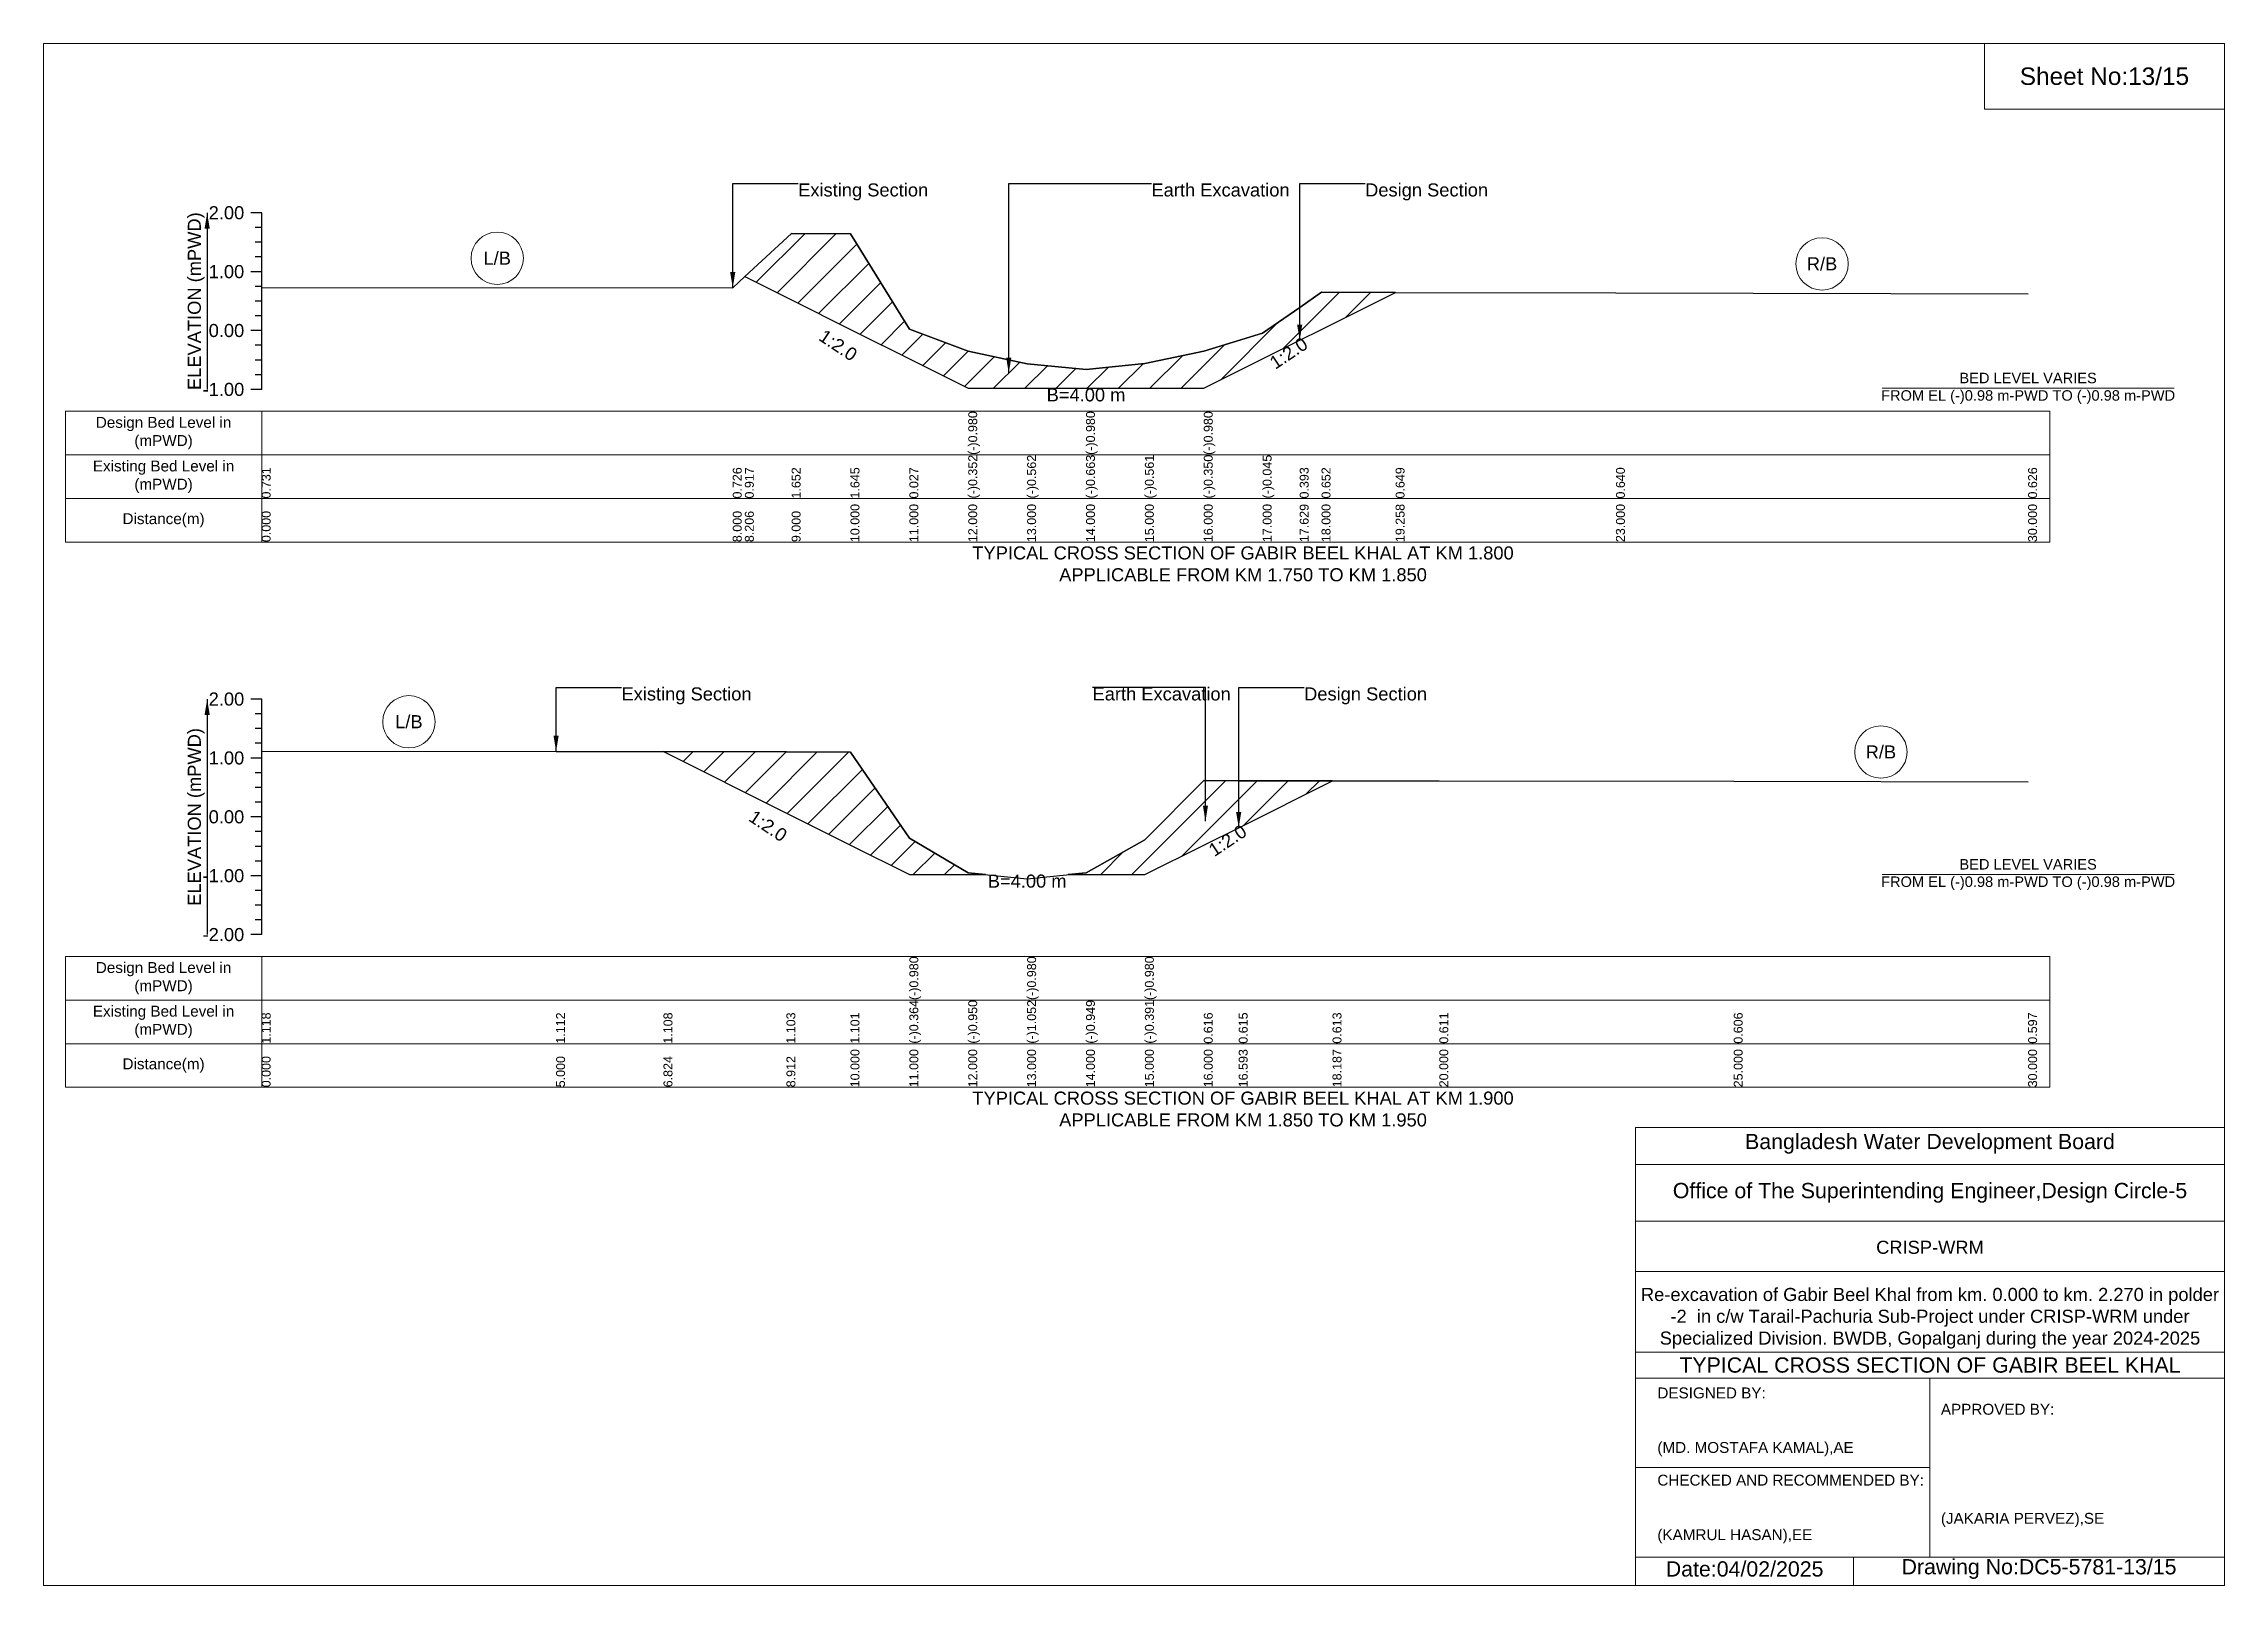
# Model space of a CAD drawing. Header units: inches. Extents: x 91000 to 258000, y -5656 to 6519.
# Drawn here: x 220000 to 228000, y -5656 to 0 of the extents above; entities that cross this region are included whole.
import ezdxf

# ---------------------------------------------------------------- set-up
doc = ezdxf.new("R2010")
doc.units = ezdxf.units.IN
doc.header["$LTSCALE"] = 7
doc.header["$MEASUREMENT"] = 0
for name, color, linetype, lineweight in [('Cross section Data Border', 7, 'Continuous', 9), ('Cross Section Labels', 7, 'Continuous', 9), ('Existing_Bed_Level for Xsection', 7, 'Continuous', 25)]:
    doc.layers.add(name, color=color, linetype=linetype, lineweight=lineweight)
doc.styles.get("Standard").update_dxf_attribs({"font": 'arial.ttf'})
doc.dimstyles.get("Standard").update_dxf_attribs({"dimtxt": 0.18, "dimasz": 0.18, "dimexe": 0.18, "dimexo": 0.0625, "dimgap": 0.09, "dimtad": 0, "dimtih": 1, "dimtoh": 1, "dimdec": 4, "dimzin": 0, "dimdsep": 46, "dimtxsty": 'Standard', "dimcen": 0.09, "dimadec": 0, "dimazin": 0, "dimtfac": 1, "dimtdec": 4, "dimtofl": 0, "dimtmove": 0, "dimatfit": 3, "dimfxl": 1, "dimtolj": 1, "dimtzin": 0, "dimarcsym": 0})

msp = doc.modelspace()

# ---------------------------------------------------------------- texts
at = {"layer": 'Cross section Data Border', "char_height": 40, "width": 640, "attachment_point": 5}
for s, insert in [('Design Bed Level in (mPWD)', (220440, -1428.8)), ('Existing Bed Level in (mPWD)', (220440, -1588.8)), ('Distance(m)', (220440, -1748.8)), ('Design Bed Level in (mPWD)', (220440, -3428.8)), ('Existing Bed Level in (mPWD)', (220440, -3588.8)), ('Distance(m)', (220440, -3748.8))]:
    msp.add_mtext(s, dxfattribs=dict(at, insert=insert))
at = {"layer": 'Cross Section Labels'}
for s, insert, char_height, attachment_point in [('Sheet No:13/15', (227560, -120), 64, 5), ('Existing Section', (222768, -512.8), 48, 1), ('Earth Excavation', (224064, -512.8), 48, 1), ('Design Section', (224847.9, -512.8), 48, 1), ('L/B', (221664, -787.4), 48, 5), ('R/B', (226524, -808.1), 48, 5), ('B=4.00 m', (223824, -1264.5), 48, 2), ('BED LEVEL VARIES ^JFROM EL (-)0.98 m-PWD TO (-)0.98 m-PWD', (227280, -1264.5), 38.4, 5), ('TYPICAL CROSS SECTION OF GABIR BEEL KHAL AT KM 1.800^JAPPLICABLE FROM KM 1.750 TO KM 1.850', (224400, -1908.8), 48, 5), ('Existing Section', (222120, -2361.6), 48, 1), ('Earth Excavation', (223848, -2361.6), 48, 1), ('Design Section', (224624.1, -2361.6), 48, 1), ('L/B', (221340, -2487.9), 48, 5), ('R/B', (226740, -2598.8), 48, 5), ('BED LEVEL VARIES ^JFROM EL (-)0.98 m-PWD TO (-)0.98 m-PWD', (227280, -3048.4), 38.4, 5), ('B=4.00 m', (223608, -3048.4), 48, 2), ('TYPICAL CROSS SECTION OF GABIR BEEL KHAL AT KM 1.900^JAPPLICABLE FROM KM 1.850 TO KM 1.950', (224400, -3908.8), 48, 5), ('Bangladesh Water Development Board', (226920, -4036), 56, 5), ('Office of The Superintending Engineer,Design Circle-5', (226920, -4216), 56, 5)]:
    msp.add_mtext(s, dxfattribs=dict(at, insert=insert, char_height=char_height, attachment_point=attachment_point))
at = {"layer": 'Cross Section Labels', "char_height": 48, "attachment_point": 2}
for insert, rotation in [((222928.3, -1086.6), 326.30993), ((224553.9, -1115.5), 33.69007), ((222671, -2849.9), 326.30993), ((224330.1, -2903.4), 33.69007)]:
    msp.add_mtext('1:2.0', dxfattribs=dict(at, insert=insert, rotation=rotation))
at = {"layer": 'Cross Section Labels'}
for s, insert, char_height, width, attachment_point in [('CRISP-WRM', (226920, -4416), 48, 2240, 5), ('Re-excavation of Gabir Beel Khal from km. 0.000 to km. 2.270 in polder -2  in c/w Tarail-Pachuria Sub-Project under CRISP-WRM under Specialized Division. BWDB, Gopalganj during the year 2024-2025', (226920, -4676), 48, 2160, 5), ('TYPICAL CROSS SECTION OF GABIR BEEL KHAL', (226920, -4848), 56, 2240, 5), ('DESIGNED BY:^J^J^J(MD. MOSTAFA KAMAL),AE', (225920, -5056), 40, 1120, 4), ('APPROVED BY:^J^J^J^J^J^J(JAKARIA PERVEZ),SE', (226960, -5216), 40, 1120, 4), ('CHECKED AND RECOMMENDED BY:^J^J^J(KAMRUL HASAN),EE', (225920, -5376), 40, 1120, 4), ('Date:04/02/2025', (226240, -5596), 56, 1120, 5), ('Drawing No:DC5-5781-13/15', (227320, -5596), 56, 1760, 5)]:
    msp.add_mtext(s, dxfattribs=dict(at, insert=insert, char_height=char_height, width=width, attachment_point=attachment_point))
at = {"layer": 'Existing_Bed_Level for Xsection', "rotation": 90}
for s, insert, char_height, attachment_point in [('ELEVATION (mPWD)', (220560, -944.8), 48, 5), ('(-)0.980', (223392, -1508.8), 32.8, 1), ('(-)0.980', (223824, -1508.8), 32.8, 1), ('(-)0.980', (224256, -1508.8), 32.8, 1), ('(-)0.352', (223392, -1668.8), 32.8, 1), ('(-)0.562', (223608, -1668.8), 32.8, 1), ('(-)0.663', (223824, -1668.8), 32.8, 1), ('(-)0.561', (224040, -1668.8), 32.8, 1), ('(-)0.350', (224256, -1668.8), 32.8, 1), ('(-)0.045', (224472, -1668.8), 32.8, 1), ('0.731', (220800, -1668.8), 32.8, 1), ('0.726', (222528, -1668.8), 32.8, 1), ('0.917', (222572.5, -1668.8), 32.8, 1), ('1.652', (222744, -1668.8), 32.8, 1), ('1.645', (222960, -1668.8), 32.8, 1), ('0.027', (223176, -1668.8), 32.8, 1), ('0.393', (224607.9, -1668.8), 32.8, 1), ('0.652', (224688, -1668.8), 32.8, 1), ('0.649', (224959.7, -1668.8), 32.8, 1), ('0.640', (225768, -1668.8), 32.8, 1), ('0.626', (227280, -1668.8), 32.8, 1), ('0.000', (220800, -1828.8), 32.8, 1), ('8.000', (222528, -1828.8), 32.8, 1), ('8.206', (222572.5, -1828.8), 32.8, 1), ('9.000', (222744, -1828.8), 32.8, 1), ('10.000', (222960, -1828.8), 32.8, 1), ('11.000', (223176, -1828.8), 32.8, 1), ('12.000', (223392, -1828.8), 32.8, 1), ('13.000', (223608, -1828.8), 32.8, 1), ('14.000', (223824, -1828.8), 32.8, 1), ('15.000', (224040, -1828.8), 32.8, 1), ('16.000', (224256, -1828.8), 32.8, 1), ('17.000', (224472, -1828.8), 32.8, 1), ('17.629', (224607.9, -1828.8), 32.8, 1), ('18.000', (224688, -1828.8), 32.8, 1), ('19.258', (224959.7, -1828.8), 32.8, 1), ('23.000', (225768, -1828.8), 32.8, 1), ('30.000', (227280, -1828.8), 32.8, 1), ('ELEVATION (mPWD)', (220560, -2836.8), 48, 5), ('(-)0.980', (223176, -3508.8), 32.8, 1), ('(-)0.980', (223608, -3508.8), 32.8, 1), ('(-)0.980', (224040, -3508.8), 32.8, 1), ('(-)0.364', (223176, -3668.8), 32.8, 1), ('(-)0.950', (223392, -3668.8), 32.8, 1), ('(-)1.052', (223608, -3668.8), 32.8, 1), ('(-)0.949', (223824, -3668.8), 32.8, 1), ('(-)0.391', (224040, -3668.8), 32.8, 1), ('1.118', (220800, -3668.8), 32.8, 1), ('1.112', (221880, -3668.8), 32.8, 1), ('1.108', (222274, -3668.8), 32.8, 1), ('1.103', (222725, -3668.8), 32.8, 1), ('1.101', (222960, -3668.8), 32.8, 1), ('0.616', (224256, -3668.8), 32.8, 1), ('0.615', (224384.1, -3668.8), 32.8, 1), ('0.613', (224728.3, -3668.8), 32.8, 1), ('0.611', (225120, -3668.8), 32.8, 1), ('0.606', (226200, -3668.8), 32.8, 1), ('0.597', (227280, -3668.8), 32.8, 1), ('0.000', (220800, -3828.8), 32.8, 1), ('5.000', (221880, -3828.8), 32.8, 1), ('6.824', (222274, -3828.8), 32.8, 1), ('8.912', (222725, -3828.8), 32.8, 1), ('10.000', (222960, -3828.8), 32.8, 1), ('11.000', (223176, -3828.8), 32.8, 1), ('12.000', (223392, -3828.8), 32.8, 1), ('13.000', (223608, -3828.8), 32.8, 1), ('14.000', (223824, -3828.8), 32.8, 1), ('15.000', (224040, -3828.8), 32.8, 1), ('16.000', (224256, -3828.8), 32.8, 1), ('16.593', (224384.1, -3828.8), 32.8, 1), ('18.187', (224728.3, -3828.8), 32.8, 1), ('20.000', (225120, -3828.8), 32.8, 1), ('25.000', (226200, -3828.8), 32.8, 1), ('30.000', (227280, -3828.8), 32.8, 1)]:
    msp.add_mtext(s, dxfattribs=dict(at, insert=insert, char_height=char_height, attachment_point=attachment_point))
at = {"layer": 'Existing_Bed_Level for Xsection', "char_height": 48, "attachment_point": 6}
for s, insert in [('2.00', (220736, -620.8)), ('1.00', (220736, -836.8)), ('0.00', (220736, -1052.8)), ('-1.00', (220736, -1268.8)), ('2.00', (220736, -2404.8)), ('1.00', (220736, -2620.8)), ('0.00', (220736, -2836.8)), ('-1.00', (220736, -3052.8)), ('-2.00', (220736, -3268.8))]:
    msp.add_mtext(s, dxfattribs=dict(at, insert=insert))

# ---------------------------------------------------------------- hatches: boundary and pattern name
at = {"layer": 'Existing_Bed_Level for Xsection'}
h = msp.add_hatch(dxfattribs=at)
h.set_pattern_fill('ANSI31', color=256, scale=648, style=0)
h.paths.add_polyline_path([(222572.5, -854.7), (222744, -940.5), (222960, -1048.5), (222982.3, -1059.6), (223176, -1156.5), (223392, -1264.5), (223608, -1264.5), (223824, -1264.5), (224040, -1264.5), (224256, -1264.5), (224472, -1156.5), (224607.9, -1088.5), (224688, -1048.5), (224959.7, -912.6), (224688, -912), (224607.9, -967.8), (224472, -1062.5), (224256, -1128.4), (224040, -1174), (223824, -1196), (223608, -1174.2), (223392, -1128.8), (223176, -1047), (222982.3, -733.5), (222960, -697.5), (222744, -696)])
h = msp.add_hatch(dxfattribs=at)
h.set_pattern_fill('ANSI31', color=256, scale=648, style=0)
h.paths.add_polyline_path([(222274, -2597.4), (222725, -2822.9), (222960, -2940.4), (223176, -3048.4), (223392, -3048.4), (223455.5, -3048.4), (223392, -3042), (223176, -2915.4), (222960, -2599), (222725, -2598.4)])
h = msp.add_hatch(dxfattribs=at)
h.set_pattern_fill('ANSI31', color=256, scale=648, style=0)
h.paths.add_polyline_path([(223759, -3048.4), (223824, -3048.4), (224040, -3048.4), (224256, -2940.4), (224384.1, -2876.4), (224728.3, -2704.3), (224384.1, -2703.9), (224256, -2703.7), (224040, -2921.2), (223824, -3041.8)])

# ---------------------------------------------------------------- linework, layer by layer
at = {"layer": 'Cross section Data Border'}
for points in [[(220080, -1348.8), (227360, -1348.8), (227360, -1828.8), (220080, -1828.8)], [(220080, -3348.8), (227360, -3348.8), (227360, -3828.8), (220080, -3828.8)]]:
    msp.add_lwpolyline(points, close=True, dxfattribs=at)
for points in [[(220800, -1348.8), (220800, -1828.8)], [(220080, -1508.8), (227360, -1508.8)], [(220080, -1668.8), (227360, -1668.8)], [(220800, -3348.8), (220800, -3828.8)], [(220080, -3508.8), (227360, -3508.8)], [(220080, -3668.8), (227360, -3668.8)]]:
    msp.add_lwpolyline(points, dxfattribs=at)
at = {"layer": 'Cross Section Labels'}
for points in [[(220000, 0), (228000, 0), (228000, -5656), (220000, -5656)], [(227120, 0), (228000, 0), (228000, -240), (227120, -240)]]:
    msp.add_lwpolyline(points, close=True, dxfattribs=at)
for points in [[(226744.2, -1264.5), (227815.8, -1264.5)], [(226744.2, -3048.4), (227815.8, -3048.4)], [(225840, -5656), (225840, -3976), (228000, -3976)], [(225840, -4112), (228000, -4112)], [(225840, -4320), (228000, -4320)], [(225840, -4504), (228000, -4504)], [(225840, -4800), (228000, -4800)], [(225840, -4896), (228000, -4896)], [(226920, -4896), (226920, -5552)], [(225840, -5224), (226920, -5224)], [(225840, -5552), (228000, -5552)], [(226640, -5552), (226640, -5656)]]:
    msp.add_lwpolyline(points, dxfattribs=at)
for centre in [(221664, -787.4), (226524, -808.1), (221340, -2487.9), (226740, -2598.8)]:
    msp.add_circle(centre, 96, dxfattribs=at)
at = {"layer": 'Existing_Bed_Level for Xsection'}
for points in [[(220800, -620.8), (220760, -620.8)], [(220800, -1268.8), (220800, -1052.8), (220800, -836.8), (220800, -620.8)], [(220800, -674.8), (220776, -674.8)], [(220800, -894.9), (222528, -896), (222572.5, -854.7), (222744, -696), (222960, -697.5), (222982.3, -733.5), (223176, -1047), (223392, -1128.8), (223392, -1128.8), (223608, -1174.2), (223824, -1196), (223824, -1196), (224040, -1174), (224256, -1128.4), (224256, -1128.4), (224472, -1062.5), (224607.9, -967.8), (224688, -912), (224959.7, -912.6), (225768, -914.6), (227280, -917.6)], [(220800, -728.8), (220776, -728.8)], [(220800, -782.8), (220776, -782.8)], [(220800, -836.8), (220760, -836.8)], [(220800, -890.8), (220776, -890.8)], [(220800, -944.8), (220776, -944.8)], [(220800, -998.8), (220776, -998.8)], [(220800, -1052.8), (220760, -1052.8)], [(220800, -1106.8), (220776, -1106.8)], [(220800, -1160.8), (220776, -1160.8)], [(220800, -1268.8), (220760, -1268.8)], [(220800, -1214.8), (220776, -1214.8)], [(220800, -2404.8), (220760, -2404.8)], [(220800, -2458.8), (220776, -2458.8)], [(220800, -3268.8), (220800, -3052.8), (220800, -2836.8), (220800, -2620.8), (220800, -2404.8)], [(220800, -2512.8), (220776, -2512.8)], [(220800, -2620.8), (220760, -2620.8)], [(220800, -2566.8), (220776, -2566.8)], [(220800, -2595.3), (221880, -2596.6), (222274, -2597.4), (222725, -2598.4), (222960, -2599), (223176, -2915.4), (223176, -2915.4), (223392, -3042), (223608, -3064), (223608, -3064), (223824, -3041.8), (224040, -2921.2), (224040, -2921.2), (224256, -2703.7), (224384.1, -2703.9), (224728.3, -2704.3), (225120, -2704.8), (226200, -2705.9), (227280, -2707.8)], [(220800, -2674.8), (220776, -2674.8)], [(220800, -2728.8), (220776, -2728.8)], [(220800, -2782.8), (220776, -2782.8)], [(220800, -2836.8), (220760, -2836.8)], [(220800, -2890.8), (220776, -2890.8)], [(220800, -2944.8), (220776, -2944.8)], [(220800, -2998.8), (220776, -2998.8)], [(220800, -3052.8), (220760, -3052.8)], [(220800, -3106.8), (220776, -3106.8)], [(220800, -3160.8), (220776, -3160.8)], [(220800, -3268.8), (220760, -3268.8)], [(220800, -3214.8), (220776, -3214.8)]]:
    msp.add_lwpolyline(points, dxfattribs=at)
for points in [[(222572.5, -854.7), (222744, -940.5), (222960, -1048.5), (222982.3, -1059.6), (223176, -1156.5), (223392, -1264.5), (223392, -1264.5), (223608, -1264.5), (223824, -1264.5), (223824, -1264.5), (224040, -1264.5), (224256, -1264.5), (224256, -1264.5), (224472, -1156.5), (224607.9, -1088.5), (224688, -1048.5), (224959.7, -912.6), (224959.7, -912.6), (224959.7, -912.6), (224688, -912), (224607.9, -967.8), (224472, -1062.5), (224256, -1128.4), (224256, -1128.4), (224040, -1174), (223824, -1196), (223824, -1196), (223608, -1174.2), (223392, -1128.8), (223392, -1128.8), (223176, -1047), (222982.3, -733.5), (222960, -697.5), (222744, -696)], [(222274, -2597.4), (222274, -2597.4), (222725, -2822.9), (222960, -2940.4), (223176, -3048.4), (223176, -3048.4), (223392, -3048.4), (223455.5, -3048.4), (223392, -3042), (223176, -2915.4), (223176, -2915.4), (222960, -2599), (222725, -2598.4), (222274, -2597.4)], [(223759, -3048.4), (223824, -3048.4), (224040, -3048.4), (224040, -3048.4), (224256, -2940.4), (224384.1, -2876.4), (224728.3, -2704.3), (224384.1, -2703.9), (224256, -2703.7), (224040, -2921.2), (224040, -2921.2), (223824, -3041.8)]]:
    msp.add_lwpolyline(points, close=True, dxfattribs=at)

msp.set_redraw_order([(e.dxf.handle, doc.entitydb.next_handle()) for e in msp.query("TEXT MTEXT ATTDEF DIMENSION ARC_DIMENSION")])  # texts and dimensions are drawn at this point

# ---------------------------------------------------------------- leaders
at = {"layer": 'Cross Section Labels', "annotation_type": 0, "has_hookline": 1}
for points, hookline_direction, text_width in [([(222528, -896), (222528, -512.8), (222767.9, -512.8)], 0, 467.2), ([(223540.6, -1209.3), (223540.6, -512.8), (224063.9, -512.8)], 0, 497), ([(224607.9, -1088.5), (224607.9, -512.8), (224847.8, -512.8)], 0, 441.2), ([(221880, -2596.6), (221880, -2361.6), (222119.9, -2361.6)], 0, 467.2), ([(224262.1, -2852.9), (224262.1, -2361.6), (223848.1, -2361.6)], 1, 497), ([(224384.1, -2876.4), (224384.1, -2361.6), (224624.1, -2361.6)], 0, 441.2)]:
    msp.add_leader(points, dimstyle='Standard', override={"dimasz": 57.6}, dxfattribs=dict(at, hookline_direction=hookline_direction, text_width=text_width))
at = {"layer": 'Existing_Bed_Level for Xsection'}
for points in [[(220600, -620.8), (220600, -1268.8)], [(220600, -2404.8), (220600, -3268.8)]]:
    msp.add_leader(points, dimstyle='Standard', override={"dimasz": 57.6}, dxfattribs=at)

doc.saveas('drawing.dxf')
